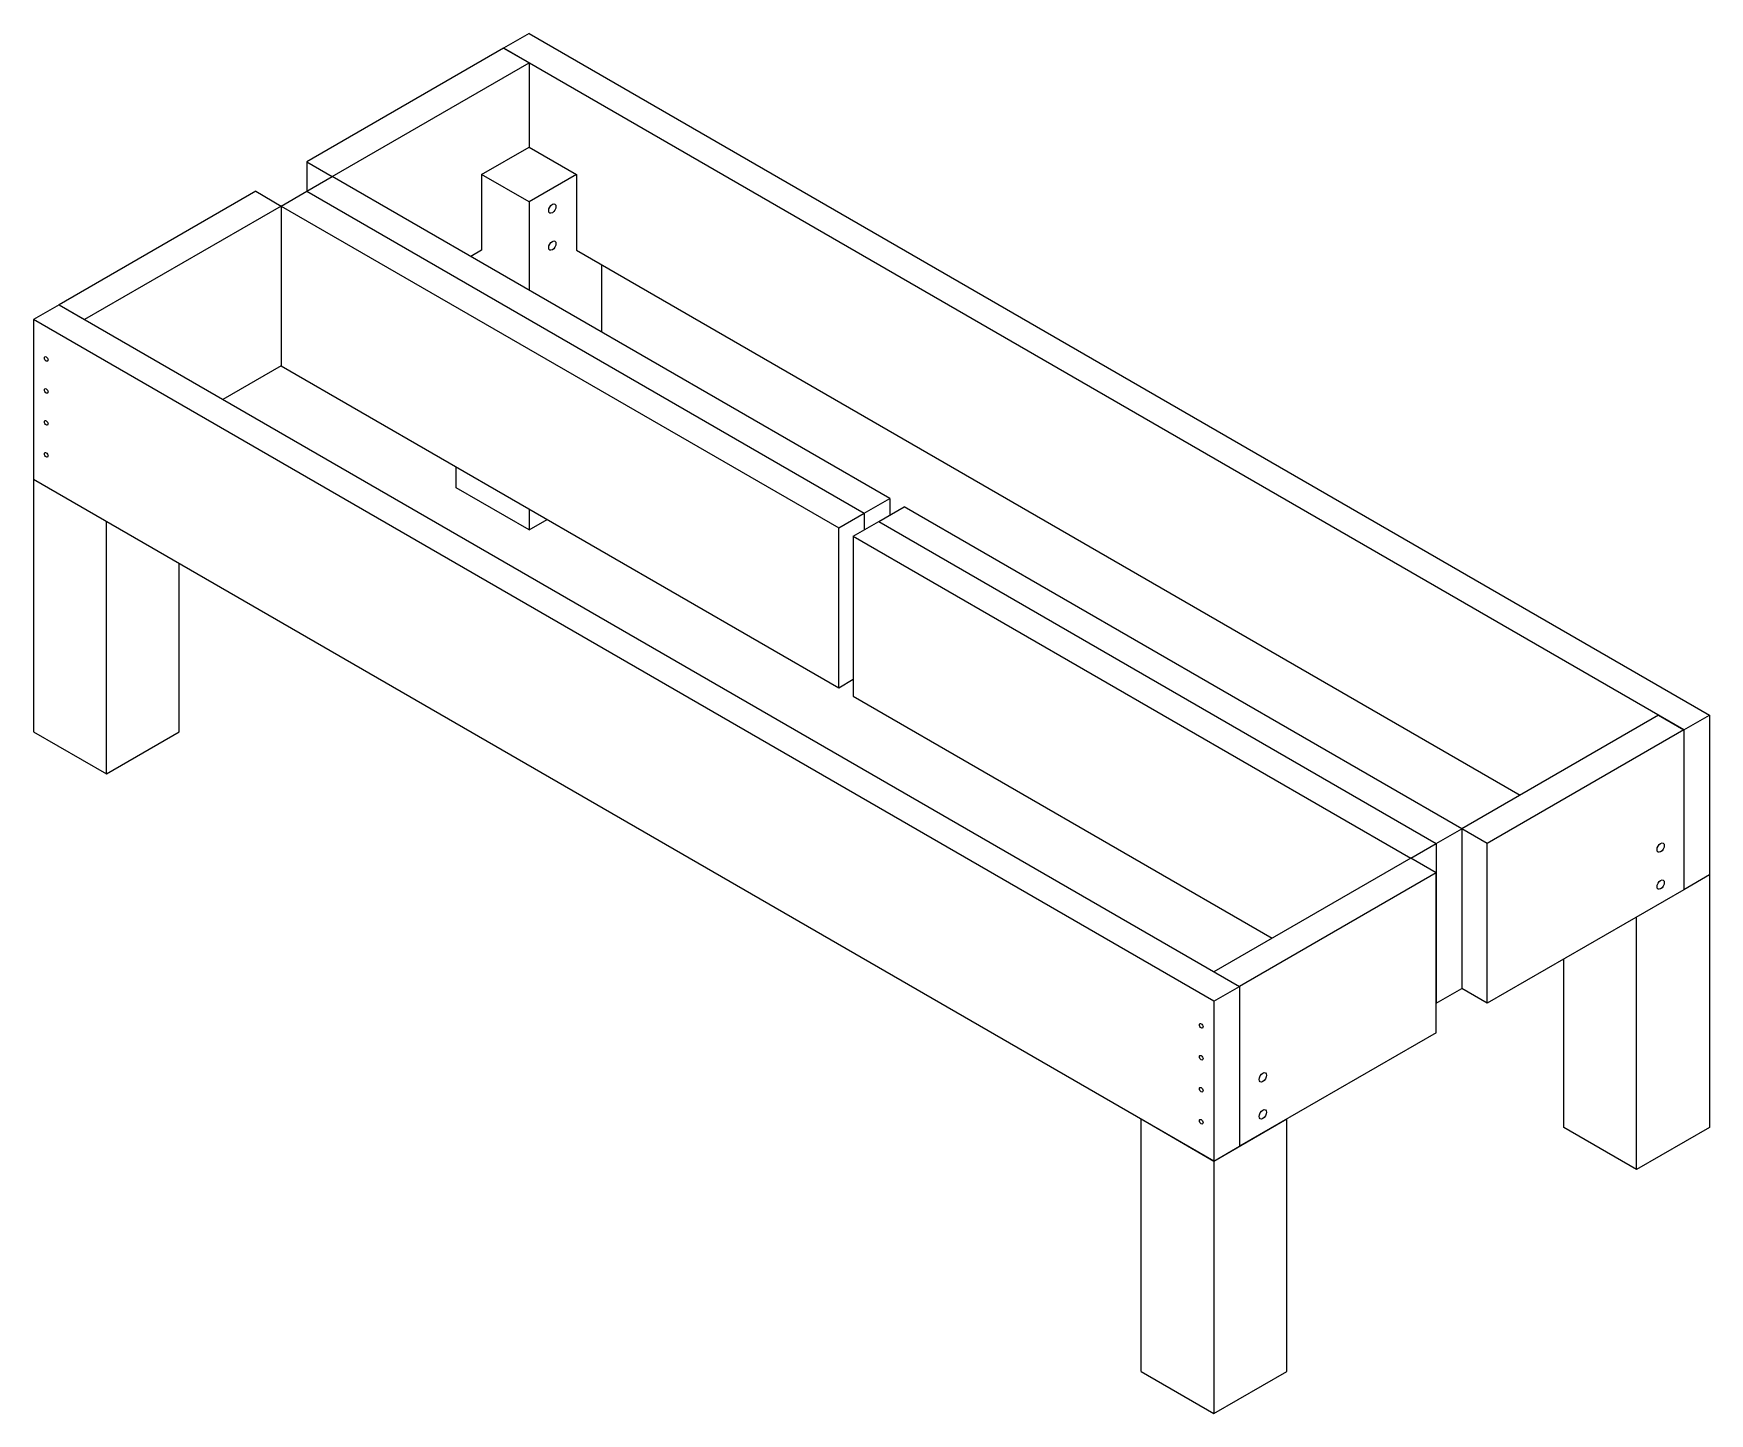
# Model space of a CAD drawing. Header units: millimetres. Extents: x 308 to 10062, y 153 to 8594.
# Drawn here: x 8070 to 10062, y 278 to 1918 of the extents above; entities that cross this region are included whole.
import ezdxf

# ---------------------------------------------------------------- set-up
doc = ezdxf.new("R2010")
doc.units = ezdxf.units.MM

msp = doc.modelspace()

# ---------------------------------------------------------------- linework, layer by layer
for p, q in [((8658.897, 1917.839), (8628.586, 1900.339)), ((8658.897, 1917.839), (10061.858, 1107.839)), ((8628.586, 1900.339), (8394.76, 1765.339)), ((8628.586, 1900.339), (8658.897, 1882.839)), ((10031.548, 1090.339), (8628.586, 1900.339)), ((8425.07, 1747.839), (8658.897, 1882.839)), ((8658.897, 1882.839), (8658.897, 1782.839)), ((8602.606, 1750.339), (8658.897, 1782.839)), ((8658.897, 1782.839), (8715.189, 1750.339)), ((8394.76, 1765.339), (8425.07, 1747.839)), ((8394.76, 1765.339), (8394.76, 1730.339)), ((8394.76, 1730.339), (8425.07, 1747.839)), ((9087.58, 1365.339), (8425.07, 1747.839)), ((8658.897, 1717.839), (8602.606, 1750.339)), ((8602.606, 1750.339), (8602.606, 1660.339)), ((8715.189, 1750.339), (8658.897, 1717.839)), ((8715.189, 1750.339), (8715.189, 1660.339)), ((8334.138, 1730.339), (8100.311, 1595.339)), ((8334.138, 1730.339), (8364.449, 1712.839)), ((8364.449, 1712.839), (8394.76, 1730.339)), ((8394.76, 1730.339), (9057.269, 1347.839)), ((8658.897, 1717.839), (8658.897, 1612.839)), ((8364.449, 1712.839), (8130.622, 1577.839)), ((8364.449, 1712.839), (8364.449, 1522.839)), ((8364.449, 1712.839), (9026.958, 1330.339)), ((8602.606, 1660.339), (8589.615, 1652.839)), ((8715.189, 1660.339), (9836.692, 1012.839)), ((8745.5, 1562.839), (8745.5, 1642.839)), ((8100.311, 1595.339), (8070, 1577.839)), ((8100.311, 1595.339), (9503.272, 785.339)), ((8100.311, 1595.339), (8130.622, 1577.839)), ((8100.311, 1595.339), (8130.622, 1577.839)), ((9472.961, 767.839), (8070, 1577.839)), ((8070, 1577.839), (8070, 1387.839)), ((8364.449, 1522.839), (8295.167, 1482.839)), ((8364.449, 1522.839), (9026.958, 1140.339)), ((8572.295, 1377.839), (8572.295, 1402.839)), ((9472.961, 577.839), (8070, 1387.839)), ((8070, 1387.839), (8070, 1087.839)), ((8658.897, 1327.839), (8572.295, 1377.839)), ((9057.269, 1347.839), (9087.58, 1365.339)), ((9074.589, 1337.839), (9104.9, 1355.339)), ((9087.58, 1365.339), (9087.58, 1345.339)), ((9767.41, 972.839), (9104.9, 1355.339)), ((8156.603, 1037.839), (8156.603, 1337.839)), ((8658.897, 1352.839), (8658.897, 1327.839)), ((8658.897, 1327.839), (8680.548, 1340.339)), ((9026.958, 1330.339), (9057.269, 1347.839)), ((9044.279, 1320.339), (9074.589, 1337.839)), ((9057.269, 1347.839), (9057.269, 1327.839)), ((9074.589, 1337.839), (9737.099, 955.339)), ((9026.958, 1140.339), (9026.958, 1330.339)), ((9044.279, 1320.339), (9044.279, 1130.339)), ((9044.279, 1320.339), (9706.788, 937.839)), ((8243.205, 1087.839), (8243.205, 1287.839)), ((9026.958, 1140.339), (9044.279, 1150.339)), ((9044.279, 1130.339), (9542.243, 842.839)), ((10001.237, 1107.839), (9767.41, 972.839)), ((10001.237, 1107.839), (10031.548, 1090.339)), ((10031.548, 1090.339), (10061.858, 1107.839)), ((10061.858, 1107.839), (10061.858, 917.839)), ((8070, 1087.839), (8156.603, 1037.839)), ((8156.603, 1037.839), (8243.205, 1087.839)), ((10031.548, 1090.339), (9797.721, 955.339)), ((10031.548, 1090.339), (10031.548, 900.339)), ((9737.099, 955.339), (9767.41, 972.839)), ((9767.41, 972.839), (9767.41, 782.839)), ((9797.721, 955.339), (9767.41, 972.839)), ((9706.788, 937.839), (9472.961, 802.839)), ((9706.788, 937.839), (9737.099, 955.339)), ((9706.788, 937.839), (9706.788, 937.839)), ((9737.099, 920.339), (9706.788, 937.839)), ((9737.099, 955.339), (9737.099, 765.339)), ((9797.721, 765.339), (9797.721, 955.339)), ((9737.099, 920.339), (9503.272, 785.339)), ((9737.099, 920.339), (9737.099, 920.339)), ((9737.099, 730.339), (9737.099, 920.339)), ((10061.858, 917.839), (10031.548, 900.339)), ((10061.858, 917.839), (10061.858, 617.839)), ((10031.548, 900.339), (9797.721, 765.339)), ((9975.256, 567.839), (9975.256, 867.839)), ((9888.653, 617.839), (9888.653, 817.839)), ((9472.961, 802.839), (9503.272, 785.339)), ((9472.961, 767.839), (9503.272, 785.339)), ((9503.272, 785.339), (9503.272, 595.339)), ((9737.099, 765.339), (9767.41, 782.839)), ((9797.721, 765.339), (9767.41, 782.839)), ((9472.961, 767.839), (9472.961, 577.839)), ((9737.099, 730.339), (9503.272, 595.339)), ((9737.099, 730.339), (9737.099, 730.339)), ((9472.961, 702.839), (9472.961, 612.839)), ((9386.359, 327.839), (9386.359, 627.839)), ((9386.359, 627.839), (9472.961, 577.839)), ((9472.961, 577.839), (9559.564, 627.839)), ((9559.564, 327.839), (9559.564, 627.839)), ((9975.256, 567.839), (9888.653, 617.839)), ((10061.858, 617.839), (9975.256, 567.839)), ((9472.961, 577.839), (9503.272, 595.339)), ((9472.961, 577.839), (9472.961, 277.839)), ((9386.359, 327.839), (9472.961, 277.839)), ((9472.961, 277.839), (9559.564, 327.839))]:
    msp.add_line(p, q)
for centre, major_axis in [((8686.61, 1709.839), (-3.062, -5.303)), ((8686.61, 1665.839), (-3.062, -5.303)), ((8085.155, 1531.089), (1.531, -2.652)), ((8085.155, 1493.089), (1.531, -2.652)), ((8085.155, 1455.089), (1.531, -2.652)), ((8085.155, 1417.089), (1.531, -2.652)), ((10003.835, 950.339), (-3.062, -5.303)), ((10003.835, 906.339), (-3.062, -5.303)), ((9457.806, 738.589), (1.531, -2.652)), ((9457.806, 700.589), (1.531, -2.652)), ((9530.985, 677.339), (-3.062, -5.303)), ((9457.806, 662.589), (1.531, -2.652)), ((9530.985, 633.339), (-3.062, -5.303)), ((9457.806, 624.589), (1.531, -2.652))]:
    msp.add_ellipse(centre, major_axis=major_axis, ratio=0.57735027)

doc.saveas('drawing.dxf')
